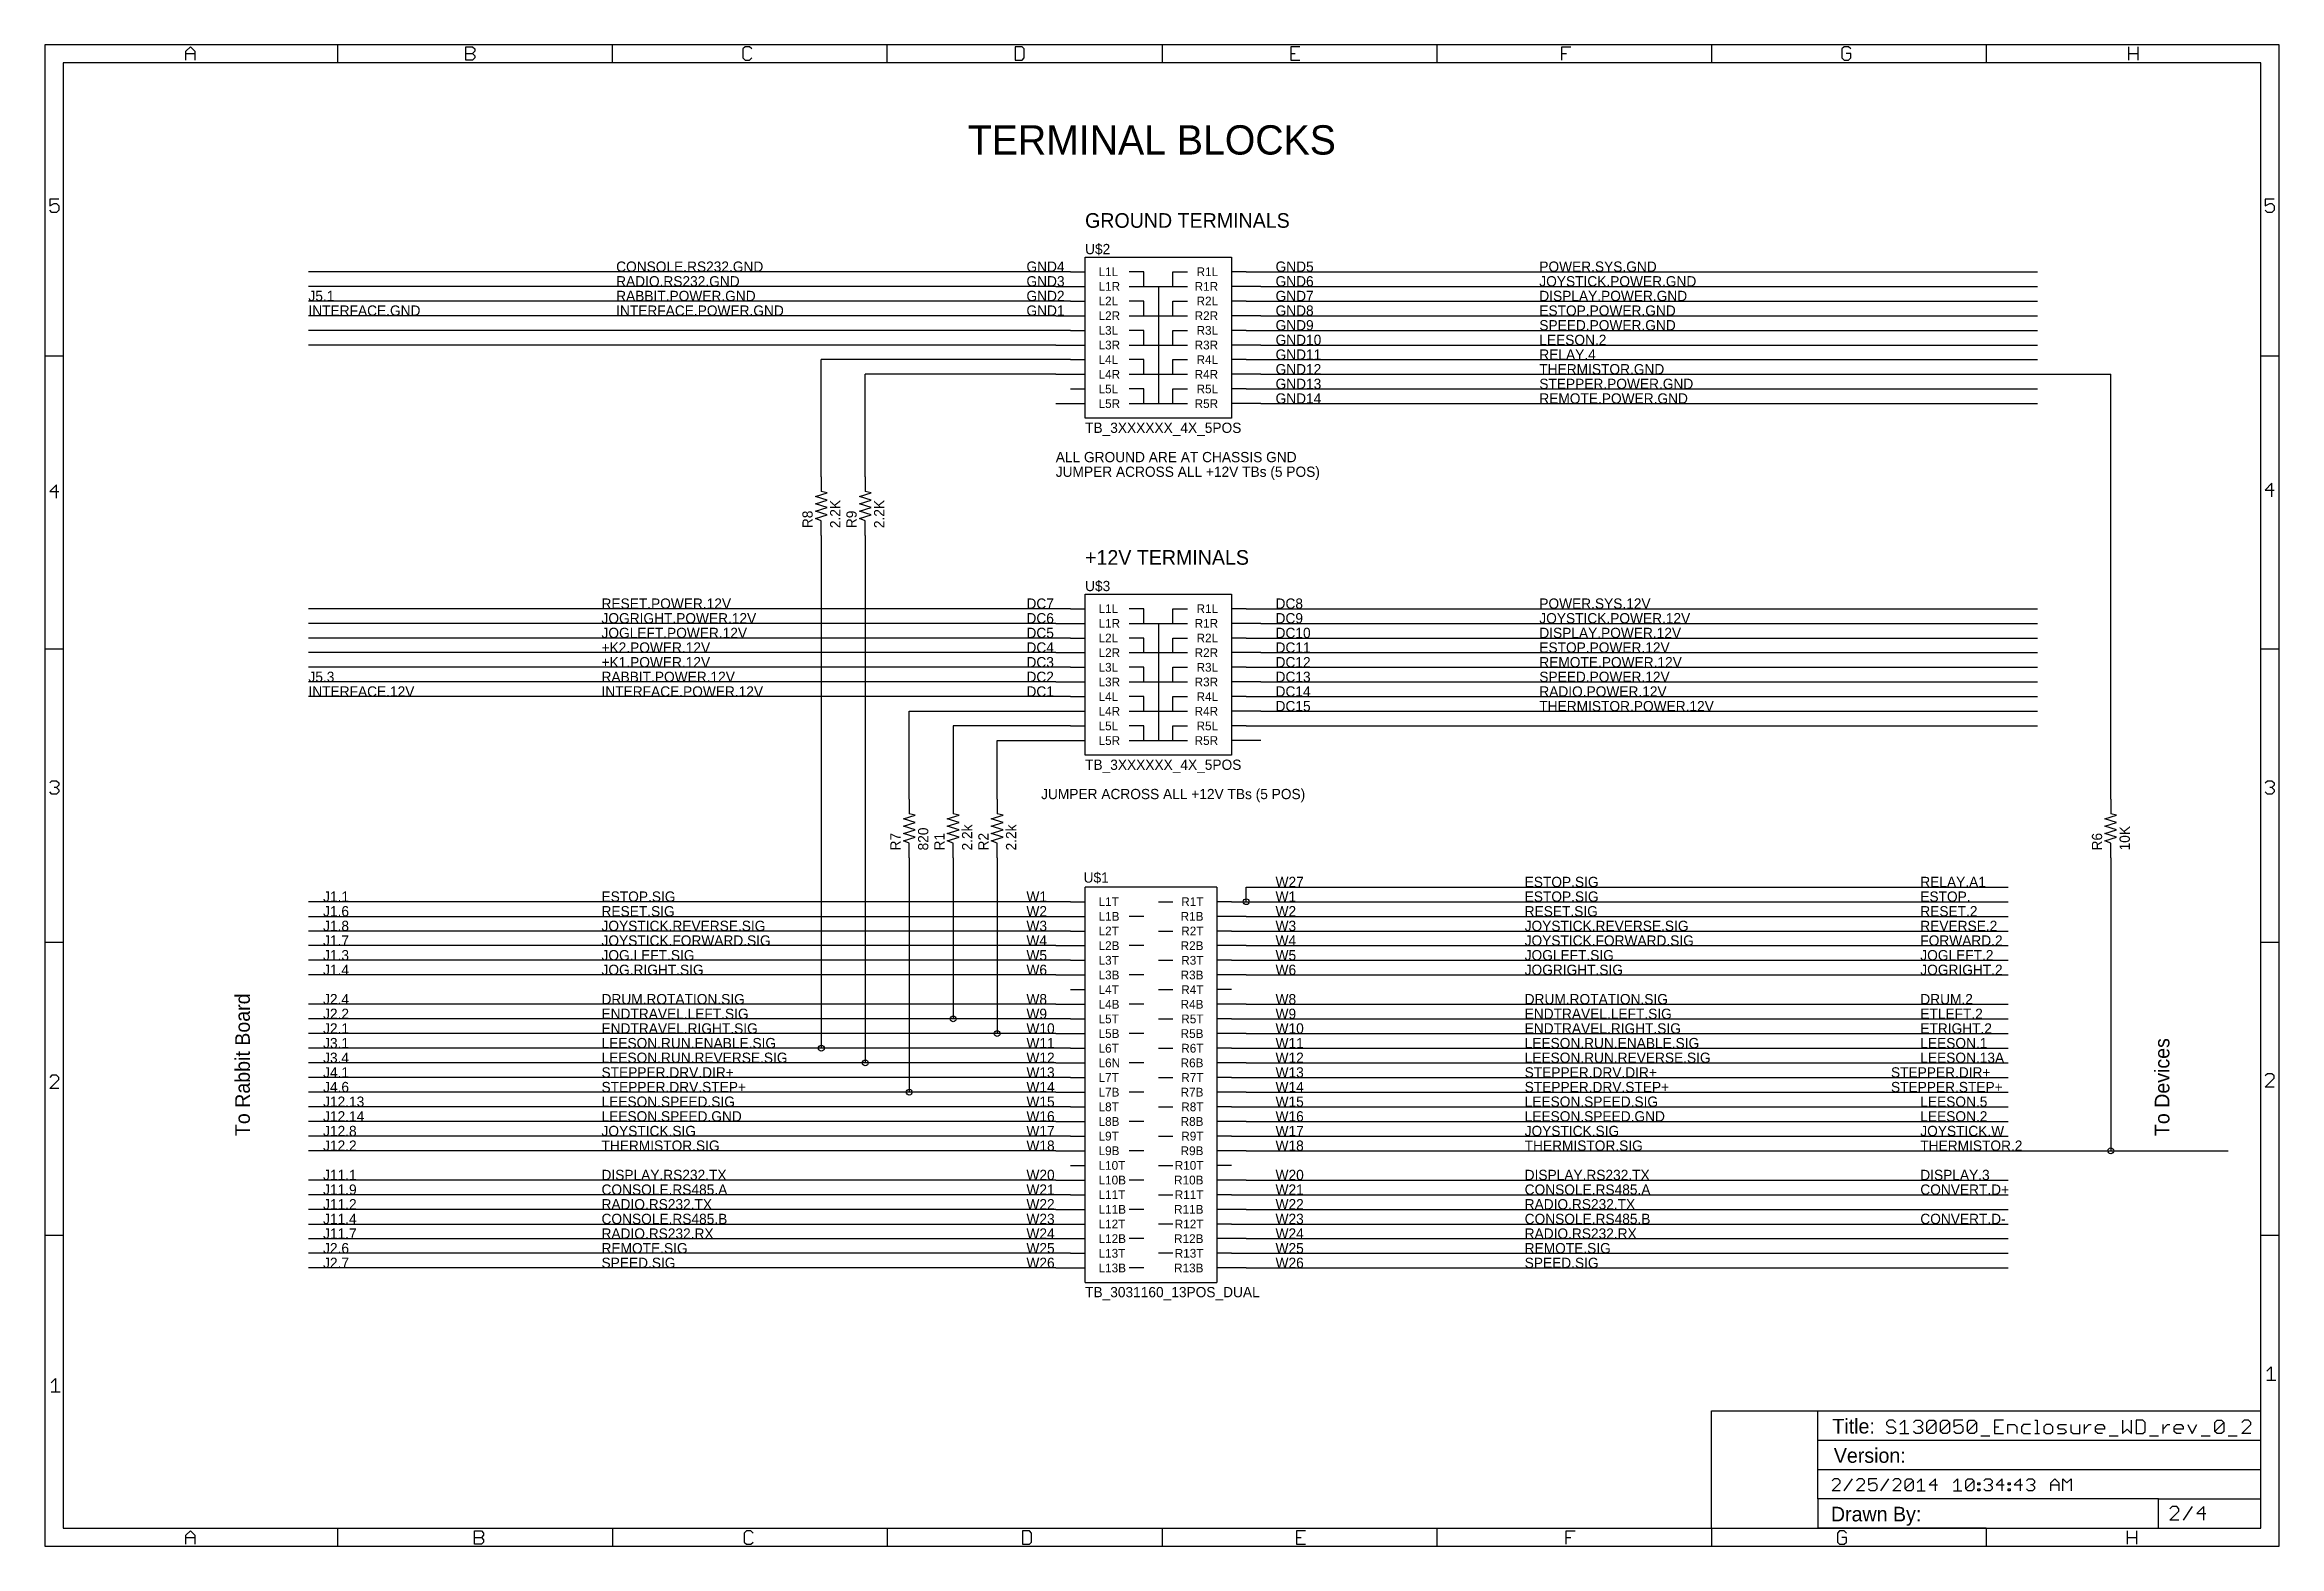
# Model space of a CAD drawing. Extents: x 0 to 387, y 0 to 260.
import ezdxf
from ezdxf.enums import TextEntityAlignment as Align

# ---------------------------------------------------------------- set-up
doc = ezdxf.new("R2010")
doc.units = 0
for name, color, linetype in [('91', 94, 'CONTINUOUS'), ('94', 14, 'CONTINUOUS'), ('95', 251, 'CONTINUOUS'), ('96', 251, 'CONTINUOUS')]:
    doc.layers.add(name, color=color, linetype=linetype)

msp = doc.modelspace()

# ---------------------------------------------------------------- texts
at = {"layer": '94'}
for s, height, p in [('TERMINAL BLOCKS', 5.08, (160.02, 241.3)), ('GROUND TERMINALS', 2.54, (180.34, 228.6)), ('GND4', 1.778, (170.18, 220.98)), ('GND5', 1.778, (213.36, 220.98)), ('J5.1', 1.778, (45.72, 215.9)), ('GND3', 1.778, (170.18, 218.44)), ('GND2', 1.778, (170.18, 215.9)), ('GND6', 1.778, (213.36, 218.44)), ('GND7', 1.778, (213.36, 215.9)), ('INTERFACE.GND', 1.778, (45.72, 213.36)), ('GND1', 1.778, (170.18, 213.36)), ('GND8', 1.778, (213.36, 213.36)), ('GND9', 1.778, (213.36, 210.82)), ('GND10', 1.778, (213.36, 208.28)), ('GND11', 1.778, (213.36, 205.74)), ('GND12', 1.778, (213.36, 203.2)), ('GND13', 1.778, (213.36, 200.66)), ('GND14', 1.778, (213.36, 198.12)), ('ALL GROUND ARE AT CHASSIS GND', 1.778, (175.26, 187.96)), ('JUMPER ACROSS ALL +12V TBs (5 POS)', 1.778, (175.26, 185.42)), ('+12V TERMINALS', 2.54, (180.34, 170.18)), ('DC7', 1.778, (170.18, 162.56)), ('DC8', 1.778, (213.36, 162.56)), ('DC6', 1.778, (170.18, 160.02)), ('DC5', 1.778, (170.18, 157.48)), ('DC9', 1.778, (213.36, 160.02)), ('DC10', 1.778, (213.36, 157.48)), ('DC4', 1.778, (170.18, 154.94)), ('DC11', 1.778, (213.36, 154.94)), ('J5.3', 1.778, (45.72, 149.86)), ('DC3', 1.778, (170.18, 152.4)), ('DC2', 1.778, (170.18, 149.86)), ('DC12', 1.778, (213.36, 152.4)), ('DC13', 1.778, (213.36, 149.86)), ('INTERFACE.12V', 1.778, (45.72, 147.32)), ('DC1', 1.778, (170.18, 147.32)), ('DC14', 1.778, (213.36, 147.32)), ('DC15', 1.778, (213.36, 144.78)), ('JUMPER ACROSS ALL +12V TBs (5 POS)', 1.778, (172.72, 129.54)), ('J1.1', 1.778, (48.26, 111.76)), ('W1', 1.778, (170.18, 111.76)), ('W27', 1.778, (213.36, 114.3)), ('W1', 1.778, (213.36, 111.76)), ('RELAY.A1', 1.778, (325.12, 114.3)), ('ESTOP.', 1.778, (325.12, 111.76)), ('J1.6', 1.778, (48.26, 109.22)), ('J1.8', 1.778, (48.26, 106.68)), ('W2', 1.778, (170.18, 109.22)), ('W3', 1.778, (170.18, 106.68)), ('W2', 1.778, (213.36, 109.22)), ('W3', 1.778, (213.36, 106.68)), ('RESET.2', 1.778, (325.12, 109.22)), ('REVERSE.2', 1.778, (325.12, 106.68)), ('J1.7', 1.778, (48.26, 104.14)), ('W4', 1.778, (170.18, 104.14)), ('W4', 1.778, (213.36, 104.14)), ('FORWARD.2', 1.778, (325.12, 104.14)), ('J1.3', 1.778, (48.26, 101.6)), ('J1.4', 1.778, (48.26, 99.06)), ('W5', 1.778, (170.18, 101.6)), ('W6', 1.778, (170.18, 99.06)), ('W5', 1.778, (213.36, 101.6)), ('W6', 1.778, (213.36, 99.06)), ('JOGLEFT.2', 1.778, (325.12, 101.6)), ('JOGRIGHT.2', 1.778, (325.12, 99.06)), ('J2.4', 1.778, (48.26, 93.98)), ('J2.2', 1.778, (48.26, 91.44)), ('W8', 1.778, (170.18, 93.98)), ('W9', 1.778, (170.18, 91.44)), ('W8', 1.778, (213.36, 93.98)), ('W9', 1.778, (213.36, 91.44)), ('DRUM.2', 1.778, (325.12, 93.98)), ('ETLEFT.2', 1.778, (325.12, 91.44)), ('J2.1', 1.778, (48.26, 88.9)), ('W10', 1.778, (170.18, 88.9)), ('W10', 1.778, (213.36, 88.9)), ('ETRIGHT.2', 1.778, (325.12, 88.9)), ('J3.1', 1.778, (48.26, 86.36)), ('J3.4', 1.778, (48.26, 83.82)), ('W11', 1.778, (170.18, 86.36)), ('W12', 1.778, (170.18, 83.82)), ('W11', 1.778, (213.36, 86.36)), ('W12', 1.778, (213.36, 83.82)), ('LEESON.1', 1.778, (325.12, 86.36)), ('LEESON.13A', 1.778, (325.12, 83.82)), ('J4.1', 1.778, (48.26, 81.28)), ('W13', 1.778, (170.18, 81.28)), ('W13', 1.778, (213.36, 81.28)), ('STEPPER.DIR+', 1.778, (320.04, 81.28)), ('J4.6', 1.778, (48.26, 78.74)), ('J12.13', 1.778, (48.26, 76.2)), ('W14', 1.778, (170.18, 78.74)), ('W15', 1.778, (170.18, 76.2)), ('W14', 1.778, (213.36, 78.74)), ('W15', 1.778, (213.36, 76.2)), ('STEPPER.STEP+', 1.778, (320.04, 78.74)), ('LEESON.5', 1.778, (325.12, 76.2)), ('J12.14', 1.778, (48.26, 73.66)), ('W16', 1.778, (170.18, 73.66)), ('W16', 1.778, (213.36, 73.66)), ('LEESON.2', 1.778, (325.12, 73.66)), ('J12.8', 1.778, (48.26, 71.12)), ('J12.2', 1.778, (48.26, 68.58)), ('W17', 1.778, (170.18, 71.12)), ('W18', 1.778, (170.18, 68.58)), ('W17', 1.778, (213.36, 71.12)), ('W18', 1.778, (213.36, 68.58)), ('JOYSTICK.W', 1.778, (325.12, 71.12)), ('THERMISTOR.2', 1.778, (325.12, 68.58)), ('J11.1', 1.778, (48.26, 63.5)), ('J11.9', 1.778, (48.26, 60.96)), ('W20', 1.778, (170.18, 63.5)), ('W21', 1.778, (170.18, 60.96)), ('W20', 1.778, (213.36, 63.5)), ('W21', 1.778, (213.36, 60.96)), ('CONVERT.D+', 1.778, (325.12, 60.96)), ('DISPLAY.3', 1.778, (325.12, 63.5)), ('J11.2', 1.778, (48.26, 58.42)), ('W22', 1.778, (170.18, 58.42)), ('W22', 1.778, (213.36, 58.42)), ('J11.4', 1.778, (48.26, 55.88)), ('J11.7', 1.778, (48.26, 53.34)), ('W23', 1.778, (170.18, 55.88)), ('W24', 1.778, (170.18, 53.34)), ('W23', 1.778, (213.36, 55.88)), ('W24', 1.778, (213.36, 53.34)), ('CONVERT.D-', 1.778, (325.12, 55.88)), ('J2.6', 1.778, (48.26, 50.8)), ('W25', 1.778, (170.18, 50.8)), ('W25', 1.778, (213.36, 50.8)), ('J2.7', 1.778, (48.26, 48.26)), ('W26', 1.778, (170.18, 48.26)), ('W26', 1.778, (213.36, 48.26)), ('Title:', 2.54, (309.88, 19.558)), ('Version:', 2.54, (310.134, 14.478)), ('Drawn By:', 2.54, (309.626, 4.318))]:
    msp.add_text(s, height=height, dxfattribs=at).set_placement(p)
for s, p in [('To Rabbit Board', (35.56, 71.12)), ('To Devices', (368.3, 71.12))]:
    msp.add_text(s, height=2.54, rotation=90, dxfattribs=at).set_placement(p)
at = {"layer": '95'}
for s, height, p in [('U$2', 1.778, (180.34, 224.028)), ('CONSOLE.RS232.GND', 1.778, (99.06, 220.98)), ('L1L', 1.524, (182.6768, 220.218)), ('POWER.SYS.GND', 1.778, (259.08, 220.98)), ('RADIO.RS232.GND', 1.778, (99.06, 218.44)), ('RABBIT.POWER.GND', 1.778, (99.06, 215.9)), ('L1R', 1.524, (182.6768, 217.678)), ('JOYSTICK.POWER.GND', 1.778, (259.08, 218.44)), ('DISPLAY.POWER.GND', 1.778, (259.08, 215.9)), ('INTERFACE.POWER.GND', 1.778, (99.06, 213.36)), ('L2L', 1.524, (182.6768, 215.138)), ('L2R', 1.524, (182.6768, 212.598)), ('ESTOP.POWER.GND', 1.778, (259.08, 213.36)), ('L3L', 1.524, (182.6768, 210.058)), ('SPEED.POWER.GND', 1.778, (259.08, 210.82)), ('LEESON.2', 1.778, (259.08, 208.28)), ('L3R', 1.524, (182.6768, 207.518)), ('L4L', 1.524, (182.6768, 204.978)), ('RELAY.4', 1.778, (259.08, 205.74)), ('L4R', 1.524, (182.6768, 202.438)), ('THERMISTOR.GND', 1.778, (259.08, 203.2)), ('STEPPER.POWER.GND', 1.778, (259.08, 200.66)), ('L5L', 1.524, (182.6768, 199.898)), ('L5R', 1.524, (182.6768, 197.358)), ('REMOTE.POWER.GND', 1.778, (259.08, 198.12)), ('U$3', 1.778, (180.34, 165.608)), ('RESET.POWER.12V', 1.778, (96.52, 162.56)), ('L1L', 1.524, (182.6768, 161.798)), ('POWER.SYS.12V', 1.778, (259.08, 162.56)), ('JOGRIGHT.POWER.12V', 1.778, (96.52, 160.02)), ('JOGLEFT.POWER.12V', 1.778, (96.52, 157.48)), ('L1R', 1.524, (182.6768, 159.258)), ('JOYSTICK.POWER.12V', 1.778, (259.08, 160.02)), ('DISPLAY.POWER.12V', 1.778, (259.08, 157.48)), ('+K2.POWER.12V', 1.778, (96.52, 154.94)), ('L2L', 1.524, (182.6768, 156.718)), ('L2R', 1.524, (182.6768, 154.178)), ('ESTOP.POWER.12V', 1.778, (259.08, 154.94)), ('+K1.POWER.12V', 1.778, (96.52, 152.4)), ('RABBIT.POWER.12V', 1.778, (96.52, 149.86)), ('L3L', 1.524, (182.6768, 151.638)), ('SPEED.POWER.12V', 1.778, (259.08, 149.86)), ('REMOTE.POWER.12V', 1.778, (259.08, 152.4)), ('INTERFACE.POWER.12V', 1.778, (96.52, 147.32)), ('L3R', 1.524, (182.6768, 149.098)), ('L4L', 1.524, (182.6768, 146.558)), ('RADIO.POWER.12V', 1.778, (259.08, 147.32)), ('L4R', 1.524, (182.6768, 144.018)), ('THERMISTOR.POWER.12V', 1.778, (259.08, 144.78)), ('L5L', 1.524, (182.6768, 141.478)), ('L5R', 1.524, (182.6768, 138.938)), ('U$1', 1.778, (180.086, 115.062)), ('ESTOP.SIG', 1.778, (96.52, 111.76)), ('L1T', 1.524, (182.6768, 110.998)), ('ESTOP.SIG', 1.778, (256.54, 114.3)), ('ESTOP.SIG', 1.778, (256.54, 111.76)), ('JOYSTICK.REVERSE.SIG', 1.778, (96.52, 106.68)), ('RESET.SIG', 1.778, (96.52, 109.22)), ('L1B', 1.524, (182.6768, 108.458)), ('JOYSTICK.REVERSE.SIG', 1.778, (256.54, 106.68)), ('RESET.SIG', 1.778, (256.54, 109.22)), ('JOYSTICK.FORWARD.SIG', 1.778, (96.52, 104.14)), ('L2T', 1.524, (182.6768, 105.918)), ('L2B', 1.524, (182.6768, 103.378)), ('JOYSTICK.FORWARD.SIG', 1.778, (256.54, 104.14)), ('JOG.LEFT.SIG', 1.778, (96.52, 101.6)), ('JOG.RIGHT.SIG', 1.778, (96.52, 99.06)), ('L3T', 1.524, (182.6768, 100.838)), ('JOGLEFT.SIG', 1.778, (256.54, 101.6)), ('JOGRIGHT.SIG', 1.778, (256.54, 99.06)), ('L3B', 1.524, (182.6768, 98.298)), ('L4T', 1.524, (182.6768, 95.758)), ('DRUM.ROTATION.SIG', 1.778, (96.52, 93.98)), ('ENDTRAVEL.LEFT.SIG', 1.778, (96.52, 91.44)), ('L4B', 1.524, (182.6768, 93.218)), ('DRUM.ROTATION.SIG', 1.778, (256.54, 93.98)), ('ENDTRAVEL.LEFT.SIG', 1.778, (256.54, 91.44)), ('ENDTRAVEL.RIGHT.SIG', 1.778, (96.52, 88.9)), ('L5T', 1.524, (182.6768, 90.678)), ('L5B', 1.524, (182.6768, 88.138)), ('ENDTRAVEL.RIGHT.SIG', 1.778, (256.54, 88.9)), ('LEESON.RUN.ENABLE.SIG', 1.778, (96.52, 86.36)), ('LEESON.RUN.REVERSE.SIG', 1.778, (96.52, 83.82)), ('L6T', 1.524, (182.6768, 85.598)), ('LEESON.RUN.ENABLE.SIG', 1.778, (256.54, 86.36)), ('LEESON.RUN.REVERSE.SIG', 1.778, (256.54, 83.82)), ('STEPPER.DRV.DIR+', 1.778, (96.52, 81.28)), ('L6N', 1.524, (182.6768, 83.058)), ('L7T', 1.524, (182.6768, 80.518)), ('STEPPER.DRV.DIR+', 1.778, (256.54, 81.28)), ('STEPPER.DRV.STEP+', 1.778, (96.52, 78.74)), ('LEESON.SPEED.SIG', 1.778, (96.52, 76.2)), ('L7B', 1.524, (182.6768, 77.978)), ('STEPPER.DRV.STEP+', 1.778, (256.54, 78.74)), ('LEESON.SPEED.SIG', 1.778, (256.54, 76.2)), ('LEESON.SPEED.GND', 1.778, (96.52, 73.66)), ('L8T', 1.524, (182.6768, 75.438)), ('L8B', 1.524, (182.6768, 72.898)), ('LEESON.SPEED.GND', 1.778, (256.54, 73.66)), ('JOYSTICK.SIG', 1.778, (96.52, 71.12)), ('THERMISTOR.SIG', 1.778, (96.52, 68.58)), ('L9T', 1.524, (182.6768, 70.358)), ('JOYSTICK.SIG', 1.778, (256.54, 71.12)), ('THERMISTOR.SIG', 1.778, (256.54, 68.58)), ('L9B', 1.524, (182.6768, 67.818)), ('L10T', 1.524, (182.6768, 65.278)), ('CONSOLE.RS485.A', 1.778, (96.52, 60.96)), ('DISPLAY.RS232.TX', 1.778, (96.52, 63.5)), ('L10B', 1.524, (182.6768, 62.738)), ('CONSOLE.RS485.A', 1.778, (256.54, 60.96)), ('DISPLAY.RS232.TX', 1.778, (256.54, 63.5)), ('RADIO.RS232.TX', 1.778, (96.52, 58.42)), ('L11T', 1.524, (182.6768, 60.198)), ('L11B', 1.524, (182.6768, 57.658)), ('RADIO.RS232.TX', 1.778, (256.54, 58.42)), ('CONSOLE.RS485.B', 1.778, (96.52, 55.88)), ('RADIO.RS232.RX', 1.778, (96.52, 53.34)), ('L12T', 1.524, (182.6768, 55.118)), ('CONSOLE.RS485.B', 1.778, (256.54, 55.88)), ('RADIO.RS232.RX', 1.778, (256.54, 53.34)), ('REMOTE.SIG', 1.778, (96.52, 50.8)), ('L12B', 1.524, (182.6768, 52.578)), ('L13T', 1.524, (182.6768, 50.038)), ('REMOTE.SIG', 1.778, (256.54, 50.8)), ('SPEED.SIG', 1.778, (96.52, 48.26)), ('L13B', 1.524, (182.6768, 47.498)), ('SPEED.SIG', 1.778, (256.54, 48.26))]:
    msp.add_text(s, height=height, dxfattribs=at).set_placement(p)
for s, p in [('R1L', (203.4032, 221.742)), ('R1R', (203.4032, 219.202)), ('R2R', (203.4032, 214.122)), ('R2L', (203.4032, 216.662)), ('R3L', (203.4032, 211.582)), ('R3R', (203.4032, 209.042)), ('R4L', (203.4032, 206.502)), ('R4R', (203.4032, 203.962)), ('R5R', (203.4032, 198.882)), ('R5L', (203.4032, 201.422)), ('R1L', (203.4032, 163.322)), ('R1R', (203.4032, 160.782)), ('R2R', (203.4032, 155.702)), ('R2L', (203.4032, 158.242)), ('R3L', (203.4032, 153.162)), ('R3R', (203.4032, 150.622)), ('R4L', (203.4032, 148.082)), ('R4R', (203.4032, 145.542)), ('R5R', (203.4032, 140.462)), ('R5L', (203.4032, 143.002)), ('R1T', (200.8632, 112.522)), ('R1B', (200.8632, 109.982)), ('R2B', (200.8632, 104.902)), ('R2T', (200.8632, 107.442)), ('R3T', (200.8632, 102.362)), ('R3B', (200.8632, 99.822)), ('R4T', (200.8632, 97.282)), ('R4B', (200.8632, 94.742)), ('R5B', (200.8632, 89.662)), ('R5T', (200.8632, 92.202)), ('R6T', (200.8632, 87.122)), ('R6B', (200.8632, 84.582)), ('R7T', (200.8632, 82.042)), ('R7B', (200.8632, 79.502)), ('R8B', (200.8632, 74.422)), ('R8T', (200.8632, 76.962)), ('R9T', (200.8632, 71.882)), ('R10T', (200.8632, 66.802)), ('R9B', (200.8632, 69.342)), ('R10B', (200.8632, 64.262)), ('R11B', (200.8632, 59.182)), ('R11T', (200.8632, 61.722)), ('R12T', (200.8632, 56.642)), ('R12B', (200.8632, 54.102)), ('R13T', (200.8632, 51.562)), ('R13B', (200.8632, 49.022))]:
    msp.add_text(s, height=1.524, dxfattribs=at).set_placement(p, align=Align.TOP_RIGHT)
for s, p in [('R8', (133.1214, 176.53)), ('R9', (140.7414, 176.53)), ('R7', (148.3614, 120.65)), ('R1', (155.9814, 120.65)), ('R2', (163.6014, 120.65)), ('R6', (356.6414, 120.65))]:
    msp.add_text(s, height=1.778, rotation=90, dxfattribs=at).set_placement(p)
at = {"layer": '96'}
for s, p in [('TB_3XXXXXX_4X_5POS', (180.34, 193.04)), ('TB_3XXXXXX_4X_5POS', (180.34, 134.62)), ('TB_3031160_13POS_DUAL', (180.34, 43.18))]:
    msp.add_text(s, height=1.778, dxfattribs=at).set_placement(p)
for s, p in [('2.2K', (137.922, 176.53)), ('2.2K', (145.542, 176.53)), ('820', (153.162, 120.65)), ('2.2k', (160.782, 120.65)), ('2.2k', (168.402, 120.65)), ('10K', (361.442, 120.65))]:
    msp.add_text(s, height=1.778, rotation=90, dxfattribs=at).set_placement(p)

# ---------------------------------------------------------------- linework, layer by layer
at = {"layer": '91'}
for p, q in [((177.8, 220.98), (45.72, 220.98)), ((208.28, 220.98), (345.44, 220.98)), ((175.26, 218.44), (45.72, 218.44)), ((210.82, 218.44), (345.44, 218.44)), ((177.8, 215.9), (45.72, 215.9)), ((175.26, 213.36), (45.72, 213.36)), ((208.28, 215.9), (345.44, 215.9)), ((210.82, 213.36), (345.44, 213.36)), ((177.8, 210.82), (45.72, 210.82)), ((208.28, 210.82), (345.44, 210.82)), ((175.26, 208.28), (45.72, 208.28)), ((177.8, 205.74), (134.62, 205.74)), ((134.62, 185.42), (134.62, 205.74)), ((208.28, 205.74), (345.44, 205.74)), ((210.82, 208.28), (345.44, 208.28)), ((175.26, 203.2), (142.24, 203.2)), ((142.24, 185.42), (142.24, 203.2)), ((210.82, 203.2), (358.14, 203.2)), ((358.14, 129.54), (358.14, 203.2)), ((208.28, 200.66), (345.44, 200.66)), ((210.82, 198.12), (345.44, 198.12)), ((134.62, 175.26), (134.62, 86.36)), ((142.24, 175.26), (142.24, 83.82)), ((177.8, 162.56), (45.72, 162.56)), ((175.26, 160.02), (45.72, 160.02)), ((208.28, 162.56), (345.44, 162.56)), ((210.82, 160.02), (345.44, 160.02)), ((177.8, 157.48), (45.72, 157.48)), ((208.28, 157.48), (345.44, 157.48)), ((175.26, 154.94), (45.72, 154.94)), ((177.8, 152.4), (45.72, 152.4)), ((208.28, 152.4), (345.44, 152.4)), ((210.82, 154.94), (345.44, 154.94)), ((175.26, 149.86), (45.72, 149.86)), ((177.8, 147.32), (45.72, 147.32)), ((208.28, 147.32), (345.44, 147.32)), ((210.82, 149.86), (345.44, 149.86)), ((149.86, 129.54), (149.86, 144.78)), ((149.86, 144.78), (175.26, 144.78)), ((210.82, 144.78), (345.44, 144.78)), ((177.8, 142.24), (157.48, 142.24)), ((157.48, 142.24), (157.48, 129.54)), ((165.1, 129.54), (165.1, 139.7)), ((165.1, 139.7), (175.26, 139.7)), ((208.28, 142.24), (345.44, 142.24)), ((149.86, 119.38), (149.86, 78.74)), ((157.48, 119.38), (157.48, 91.44)), ((165.1, 119.38), (165.1, 88.9)), ((358.14, 119.38), (358.14, 68.58)), ((208.28, 111.76), (208.28, 114.3)), ((208.28, 114.3), (340.36, 114.3)), ((177.8, 111.76), (45.72, 111.76)), ((45.72, 109.22), (175.26, 109.22)), ((205.74, 111.76), (208.28, 111.76)), ((208.28, 111.76), (340.36, 111.76)), ((208.28, 109.22), (340.36, 109.22)), ((177.8, 106.68), (45.72, 106.68)), ((205.74, 106.68), (340.36, 106.68)), ((175.26, 104.14), (45.72, 104.14)), ((177.8, 101.6), (45.72, 101.6)), ((205.74, 101.6), (340.36, 101.6)), ((208.28, 104.14), (340.36, 104.14)), ((175.26, 99.06), (45.72, 99.06)), ((208.28, 99.06), (340.36, 99.06)), ((175.26, 93.98), (45.72, 93.98)), ((208.28, 93.98), (340.36, 93.98)), ((157.48, 91.44), (45.72, 91.44)), ((177.8, 91.44), (157.48, 91.44)), ((205.74, 91.44), (340.36, 91.44)), ((165.1, 88.9), (45.72, 88.9)), ((134.62, 86.36), (45.72, 86.36)), ((177.8, 86.36), (134.62, 86.36)), ((175.26, 88.9), (165.1, 88.9)), ((205.74, 86.36), (340.36, 86.36)), ((208.28, 88.9), (340.36, 88.9)), ((142.24, 83.82), (45.72, 83.82)), ((175.26, 83.82), (142.24, 83.82)), ((208.28, 83.82), (340.36, 83.82)), ((177.8, 81.28), (45.72, 81.28)), ((149.86, 78.74), (45.72, 78.74)), ((175.26, 78.74), (149.86, 78.74)), ((205.74, 81.28), (340.36, 81.28)), ((208.28, 78.74), (340.36, 78.74)), ((177.8, 76.2), (45.72, 76.2)), ((175.26, 73.66), (45.72, 73.66)), ((205.74, 76.2), (340.36, 76.2)), ((208.28, 73.66), (340.36, 73.66)), ((177.8, 71.12), (45.72, 71.12)), ((205.74, 71.12), (340.36, 71.12)), ((175.26, 68.58), (45.72, 68.58)), ((208.28, 68.58), (358.14, 68.58)), ((358.14, 68.58), (378.46, 68.58)), ((175.26, 63.5), (45.72, 63.5)), ((208.28, 63.5), (340.36, 63.5)), ((177.8, 60.96), (45.72, 60.96)), ((175.26, 58.42), (45.72, 58.42)), ((205.74, 60.96), (340.36, 60.96)), ((208.28, 58.42), (340.36, 58.42)), ((45.72, 55.88), (177.8, 55.88)), ((205.74, 55.88), (340.36, 55.88)), ((45.72, 53.34), (175.26, 53.34)), ((177.8, 50.8), (45.72, 50.8)), ((205.74, 50.8), (340.36, 50.8)), ((208.28, 53.34), (340.36, 53.34)), ((175.26, 48.26), (45.72, 48.26)), ((208.28, 48.26), (340.36, 48.26))]:
    msp.add_line(p, q, dxfattribs=at)
for centre in [(208.28, 111.76), (157.48, 91.44), (165.1, 88.9), (134.62, 86.36), (142.24, 83.82), (149.86, 78.74), (358.14, 68.58)]:
    msp.add_circle(centre, 0.508, dxfattribs=at)
at = {"layer": '94'}
for p, q in [((50.8, 260.35), (0, 260.35)), ((0, 260.35), (0, 206.375)), ((24.4856, 259.2168), (25.2652, 259.9964)), ((25.2652, 259.9964), (26.0448, 259.2168)), ((98.425, 260.35), (50.8, 260.35)), ((50.8, 257.175), (50.8, 260.35)), ((72.9996, 257.6576), (72.9996, 259.9964)), ((72.9996, 259.9964), (74.169, 259.9964)), ((74.169, 259.9964), (74.5588, 259.6066)), ((74.5588, 259.6066), (74.5588, 259.2168)), ((146.05, 260.35), (98.425, 260.35)), ((98.425, 257.175), (98.425, 260.35)), ((121.3954, 259.9964), (121.0056, 259.6066)), ((121.0056, 259.6066), (121.0056, 258.0474)), ((122.175, 259.9964), (121.3954, 259.9964)), ((122.5648, 259.6066), (122.175, 259.9964)), ((193.675, 260.35), (146.05, 260.35)), ((146.05, 257.175), (146.05, 260.35)), ((168.2496, 259.9964), (168.2496, 257.6576)), ((169.419, 259.9964), (168.2496, 259.9964)), ((169.8088, 259.6066), (169.419, 259.9964)), ((169.8088, 258.0474), (169.8088, 259.6066)), ((241.3, 260.35), (193.675, 260.35)), ((193.675, 260.35), (193.675, 257.175)), ((217.5608, 259.9964), (216.0016, 259.9964)), ((216.0016, 259.9964), (216.0016, 257.6576)), ((288.925, 260.35), (241.3, 260.35)), ((241.3, 260.35), (241.3, 257.175)), ((262.9916, 257.6576), (262.9916, 259.9964)), ((262.9916, 259.9964), (264.5508, 259.9964)), ((336.55, 260.35), (288.925, 260.35)), ((288.925, 260.35), (288.925, 257.175)), ((311.8954, 259.9964), (311.5056, 259.6066)), ((311.5056, 259.6066), (311.5056, 258.0474)), ((312.675, 259.9964), (311.8954, 259.9964)), ((313.0648, 259.6066), (312.675, 259.9964)), ((387.35, 260.35), (336.55, 260.35)), ((336.55, 260.35), (336.55, 257.175)), ((361.2896, 257.6576), (361.2896, 259.9964)), ((362.8488, 259.9964), (362.8488, 257.6576)), ((387.35, 206.375), (387.35, 260.35)), ((50.8, 257.175), (3.175, 257.175)), ((3.175, 257.175), (3.175, 206.375)), ((24.4856, 257.6576), (24.4856, 259.2168)), ((24.4856, 258.827), (26.0448, 258.827)), ((26.0448, 259.2168), (26.0448, 257.6576)), ((98.425, 257.175), (50.8, 257.175)), ((72.9996, 258.827), (74.169, 258.827)), ((74.169, 257.6576), (72.9996, 257.6576)), ((74.5588, 259.2168), (74.169, 258.827)), ((74.169, 258.827), (74.5588, 258.4372)), ((74.5588, 258.0474), (74.169, 257.6576)), ((74.5588, 258.4372), (74.5588, 258.0474)), ((146.05, 257.175), (98.425, 257.175)), ((121.0056, 258.0474), (121.3954, 257.6576)), ((121.3954, 257.6576), (122.175, 257.6576)), ((122.175, 257.6576), (122.5648, 258.0474)), ((193.675, 257.175), (146.05, 257.175)), ((168.2496, 257.6576), (169.419, 257.6576)), ((169.419, 257.6576), (169.8088, 258.0474)), ((241.3, 257.175), (193.675, 257.175)), ((216.0016, 258.827), (216.7812, 258.827)), ((216.0016, 257.6576), (217.5608, 257.6576)), ((288.925, 257.175), (241.3, 257.175)), ((262.9916, 258.827), (263.7712, 258.827)), ((336.55, 257.175), (288.925, 257.175)), ((311.5056, 258.0474), (311.8954, 257.6576)), ((311.8954, 257.6576), (312.675, 257.6576)), ((313.0648, 258.827), (312.2852, 258.827)), ((312.675, 257.6576), (313.0648, 258.0474)), ((313.0648, 258.0474), (313.0648, 258.827)), ((384.175, 257.175), (336.55, 257.175)), ((361.2896, 258.827), (362.8488, 258.827)), ((384.175, 206.375), (384.175, 257.175)), ((2.4228, 233.5804), (0.8636, 233.5804)), ((0.8636, 233.5804), (0.8636, 232.411)), ((0.8636, 232.411), (1.6432, 232.8008)), ((1.6432, 232.8008), (2.033, 232.8008)), ((2.033, 232.8008), (2.4228, 232.411)), ((2.4228, 232.411), (2.4228, 231.6314)), ((386.4708, 233.5804), (384.9116, 233.5804)), ((384.9116, 233.5804), (384.9116, 232.411)), ((384.9116, 232.411), (385.6912, 232.8008)), ((385.6912, 232.8008), (386.081, 232.8008)), ((386.081, 232.8008), (386.4708, 232.411)), ((386.4708, 232.411), (386.4708, 231.6314)), ((1.2534, 231.2416), (0.8636, 231.6314)), ((2.033, 231.2416), (1.2534, 231.2416)), ((2.4228, 231.6314), (2.033, 231.2416)), ((385.3014, 231.2416), (384.9116, 231.6314)), ((386.081, 231.2416), (385.3014, 231.2416)), ((386.4708, 231.6314), (386.081, 231.2416)), ((177.8, 220.98), (180.34, 220.98)), ((180.34, 223.52), (205.74, 223.52)), ((180.34, 195.58), (180.34, 223.52)), ((190.5, 220.98), (187.96, 220.98)), ((190.5, 218.44), (190.5, 220.98)), ((195.58, 218.44), (195.58, 220.98)), ((195.58, 220.98), (198.12, 220.98)), ((205.74, 223.52), (205.74, 195.58)), ((208.28, 220.98), (205.74, 220.98)), ((175.26, 218.44), (180.34, 218.44)), ((187.96, 218.44), (190.5, 218.44)), ((190.5, 218.44), (195.58, 218.44)), ((193.04, 218.44), (193.04, 198.12)), ((195.58, 218.44), (198.12, 218.44)), ((210.82, 218.44), (205.74, 218.44)), ((175.26, 213.36), (180.34, 213.36)), ((177.8, 215.9), (180.34, 215.9)), ((190.5, 215.9), (187.96, 215.9)), ((187.96, 213.36), (190.5, 213.36)), ((190.5, 213.36), (190.5, 215.9)), ((190.5, 213.36), (195.58, 213.36)), ((195.58, 213.36), (195.58, 215.9)), ((195.58, 215.9), (198.12, 215.9)), ((195.58, 213.36), (198.12, 213.36)), ((208.28, 215.9), (205.74, 215.9)), ((210.82, 213.36), (205.74, 213.36)), ((177.8, 210.82), (180.34, 210.82)), ((190.5, 210.82), (187.96, 210.82)), ((190.5, 208.28), (190.5, 210.82)), ((195.58, 208.28), (195.58, 210.82)), ((195.58, 210.82), (198.12, 210.82)), ((208.28, 210.82), (205.74, 210.82)), ((0, 206.375), (0, 155.575)), ((0, 206.375), (3.175, 206.375)), ((3.175, 206.375), (3.175, 155.575)), ((175.26, 208.28), (180.34, 208.28)), ((177.8, 205.74), (180.34, 205.74)), ((187.96, 208.28), (190.5, 208.28)), ((190.5, 205.74), (187.96, 205.74)), ((190.5, 208.28), (195.58, 208.28)), ((190.5, 203.2), (190.5, 205.74)), ((195.58, 208.28), (198.12, 208.28)), ((195.58, 203.2), (195.58, 205.74)), ((195.58, 205.74), (198.12, 205.74)), ((210.82, 208.28), (205.74, 208.28)), ((208.28, 205.74), (205.74, 205.74)), ((384.175, 155.575), (384.175, 206.375)), ((384.175, 206.375), (387.35, 206.375)), ((387.35, 155.575), (387.35, 206.375)), ((175.26, 203.2), (180.34, 203.2)), ((187.96, 203.2), (190.5, 203.2)), ((190.5, 203.2), (195.58, 203.2)), ((195.58, 203.2), (198.12, 203.2)), ((210.82, 203.2), (205.74, 203.2)), ((175.26, 198.12), (180.34, 198.12)), ((177.8, 200.66), (180.34, 200.66)), ((190.5, 200.66), (187.96, 200.66)), ((187.96, 198.12), (190.5, 198.12)), ((190.5, 198.12), (190.5, 200.66)), ((190.5, 198.12), (195.58, 198.12)), ((195.58, 198.12), (195.58, 200.66)), ((195.58, 200.66), (198.12, 200.66)), ((195.58, 198.12), (198.12, 198.12)), ((208.28, 200.66), (205.74, 200.66)), ((210.82, 198.12), (205.74, 198.12)), ((205.74, 195.58), (180.34, 195.58)), ((2.033, 184.0504), (0.8636, 182.881)), ((0.8636, 182.881), (2.4228, 182.881)), ((2.033, 181.7116), (2.033, 184.0504)), ((133.604, 181.991), (135.636, 182.626)), ((134.62, 185.42), (134.62, 182.88)), ((135.636, 182.626), (134.62, 182.88)), ((141.224, 181.991), (143.256, 182.626)), ((142.24, 185.42), (142.24, 182.88)), ((143.256, 182.626), (142.24, 182.88)), ((386.081, 184.3044), (384.9116, 183.135)), ((384.9116, 183.135), (386.4708, 183.135)), ((386.081, 181.9656), (386.081, 184.3044)), ((135.636, 181.356), (133.604, 181.991)), ((133.604, 180.721), (135.636, 181.356)), ((135.636, 180.086), (133.604, 180.721)), ((133.604, 179.451), (135.636, 180.086)), ((135.636, 178.816), (133.604, 179.451)), ((133.604, 178.181), (135.636, 178.816)), ((134.62, 177.8), (133.604, 178.181)), ((143.256, 181.356), (141.224, 181.991)), ((141.224, 180.721), (143.256, 181.356)), ((143.256, 180.086), (141.224, 180.721)), ((141.224, 179.451), (143.256, 180.086)), ((143.256, 178.816), (141.224, 179.451)), ((141.224, 178.181), (143.256, 178.816)), ((142.24, 177.8), (141.224, 178.181)), ((134.62, 175.26), (134.62, 177.8)), ((142.24, 175.26), (142.24, 177.8)), ((180.34, 165.1), (205.74, 165.1)), ((180.34, 137.16), (180.34, 165.1)), ((205.74, 165.1), (205.74, 137.16)), ((175.26, 160.02), (180.34, 160.02)), ((177.8, 162.56), (180.34, 162.56)), ((190.5, 162.56), (187.96, 162.56)), ((187.96, 160.02), (190.5, 160.02)), ((190.5, 160.02), (190.5, 162.56)), ((190.5, 160.02), (195.58, 160.02)), ((193.04, 160.02), (193.04, 139.7)), ((195.58, 160.02), (195.58, 162.56)), ((195.58, 162.56), (198.12, 162.56)), ((195.58, 160.02), (198.12, 160.02)), ((208.28, 162.56), (205.74, 162.56)), ((210.82, 160.02), (205.74, 160.02)), ((0, 155.575), (0, 104.775)), ((0, 155.575), (3.175, 155.575)), ((3.175, 155.575), (3.175, 104.775)), ((177.8, 157.48), (180.34, 157.48)), ((190.5, 157.48), (187.96, 157.48)), ((190.5, 154.94), (190.5, 157.48)), ((195.58, 154.94), (195.58, 157.48)), ((195.58, 157.48), (198.12, 157.48)), ((208.28, 157.48), (205.74, 157.48)), ((384.175, 104.775), (384.175, 155.575)), ((384.175, 155.575), (387.35, 155.575)), ((387.35, 104.775), (387.35, 155.575)), ((175.26, 154.94), (180.34, 154.94)), ((177.8, 152.4), (180.34, 152.4)), ((187.96, 154.94), (190.5, 154.94)), ((190.5, 152.4), (187.96, 152.4)), ((190.5, 154.94), (195.58, 154.94)), ((190.5, 149.86), (190.5, 152.4)), ((195.58, 154.94), (198.12, 154.94)), ((195.58, 149.86), (195.58, 152.4)), ((195.58, 152.4), (198.12, 152.4)), ((210.82, 154.94), (205.74, 154.94)), ((208.28, 152.4), (205.74, 152.4)), ((175.26, 149.86), (180.34, 149.86)), ((177.8, 147.32), (180.34, 147.32)), ((187.96, 149.86), (190.5, 149.86)), ((190.5, 147.32), (187.96, 147.32)), ((190.5, 149.86), (195.58, 149.86)), ((190.5, 144.78), (190.5, 147.32)), ((195.58, 149.86), (198.12, 149.86)), ((195.58, 144.78), (195.58, 147.32)), ((195.58, 147.32), (198.12, 147.32)), ((210.82, 149.86), (205.74, 149.86)), ((208.28, 147.32), (205.74, 147.32)), ((175.26, 144.78), (180.34, 144.78)), ((187.96, 144.78), (190.5, 144.78)), ((190.5, 144.78), (195.58, 144.78)), ((195.58, 144.78), (198.12, 144.78)), ((210.82, 144.78), (205.74, 144.78)), ((175.26, 139.7), (180.34, 139.7)), ((177.8, 142.24), (180.34, 142.24)), ((190.5, 142.24), (187.96, 142.24)), ((187.96, 139.7), (190.5, 139.7)), ((190.5, 139.7), (190.5, 142.24)), ((190.5, 139.7), (195.58, 139.7)), ((195.58, 139.7), (195.58, 142.24)), ((195.58, 142.24), (198.12, 142.24)), ((195.58, 139.7), (198.12, 139.7)), ((208.28, 142.24), (205.74, 142.24)), ((210.82, 139.7), (205.74, 139.7)), ((205.74, 137.16), (180.34, 137.16)), ((0.8636, 132.3526), (1.2534, 132.7424)), ((1.2534, 132.7424), (2.033, 132.7424)), ((2.033, 132.7424), (2.4228, 132.3526)), ((2.4228, 131.9628), (2.033, 131.573)), ((2.4228, 132.3526), (2.4228, 131.9628)), ((384.9116, 132.3526), (385.3014, 132.7424)), ((385.3014, 132.7424), (386.081, 132.7424)), ((386.081, 132.7424), (386.4708, 132.3526)), ((386.4708, 131.9628), (386.081, 131.573)), ((386.4708, 132.3526), (386.4708, 131.9628)), ((1.2534, 130.4036), (0.8636, 130.7934)), ((2.033, 130.4036), (1.2534, 130.4036)), ((2.033, 131.573), (1.6432, 131.573)), ((2.033, 131.573), (2.4228, 131.1832)), ((2.4228, 130.7934), (2.033, 130.4036)), ((2.4228, 131.1832), (2.4228, 130.7934)), ((149.86, 129.54), (149.86, 127)), ((157.48, 129.54), (157.48, 127)), ((165.1, 129.54), (165.1, 127)), ((358.14, 129.54), (358.14, 127)), ((385.3014, 130.4036), (384.9116, 130.7934)), ((386.081, 130.4036), (385.3014, 130.4036)), ((386.081, 131.573), (385.6912, 131.573)), ((386.081, 131.573), (386.4708, 131.1832)), ((386.4708, 130.7934), (386.081, 130.4036)), ((386.4708, 131.1832), (386.4708, 130.7934)), ((148.844, 126.111), (150.876, 126.746)), ((150.876, 125.476), (148.844, 126.111)), ((148.844, 124.841), (150.876, 125.476)), ((150.876, 124.206), (148.844, 124.841)), ((148.844, 123.571), (150.876, 124.206)), ((150.876, 126.746), (149.86, 127)), ((156.464, 126.111), (158.496, 126.746)), ((158.496, 125.476), (156.464, 126.111)), ((156.464, 124.841), (158.496, 125.476)), ((158.496, 124.206), (156.464, 124.841)), ((156.464, 123.571), (158.496, 124.206)), ((158.496, 126.746), (157.48, 127)), ((164.084, 126.111), (166.116, 126.746)), ((166.116, 125.476), (164.084, 126.111)), ((164.084, 124.841), (166.116, 125.476)), ((166.116, 124.206), (164.084, 124.841)), ((164.084, 123.571), (166.116, 124.206)), ((166.116, 126.746), (165.1, 127)), ((357.124, 126.111), (359.156, 126.746)), ((359.156, 125.476), (357.124, 126.111)), ((357.124, 124.841), (359.156, 125.476)), ((359.156, 124.206), (357.124, 124.841)), ((357.124, 123.571), (359.156, 124.206)), ((359.156, 126.746), (358.14, 127)), ((150.876, 122.936), (148.844, 123.571)), ((148.844, 122.301), (150.876, 122.936)), ((149.86, 121.92), (148.844, 122.301)), ((149.86, 119.38), (149.86, 121.92)), ((158.496, 122.936), (156.464, 123.571)), ((156.464, 122.301), (158.496, 122.936)), ((157.48, 121.92), (156.464, 122.301)), ((157.48, 119.38), (157.48, 121.92)), ((166.116, 122.936), (164.084, 123.571)), ((164.084, 122.301), (166.116, 122.936)), ((165.1, 121.92), (164.084, 122.301)), ((165.1, 119.38), (165.1, 121.92)), ((359.156, 122.936), (357.124, 123.571)), ((357.124, 122.301), (359.156, 122.936)), ((358.14, 121.92), (357.124, 122.301)), ((358.14, 119.38), (358.14, 121.92)), ((203.2, 114.3), (180.34, 114.3)), ((180.34, 45.72), (180.34, 114.3)), ((203.2, 114.3), (203.2, 45.72)), ((175.26, 109.22), (180.34, 109.22)), ((177.8, 111.76), (180.34, 111.76)), ((190.5, 109.22), (187.96, 109.22)), ((193.04, 111.76), (195.58, 111.76)), ((205.74, 111.76), (203.2, 111.76)), ((208.28, 109.22), (203.2, 109.22)), ((0, 104.775), (0, 53.975)), ((0, 104.775), (3.175, 104.775)), ((3.175, 104.775), (3.175, 53.975)), ((177.8, 106.68), (180.34, 106.68)), ((193.04, 106.68), (195.58, 106.68)), ((205.74, 106.68), (203.2, 106.68)), ((384.175, 53.975), (384.175, 104.775)), ((384.175, 104.775), (387.35, 104.775)), ((387.35, 53.975), (387.35, 104.775)), ((175.26, 104.14), (180.34, 104.14)), ((177.8, 101.6), (180.34, 101.6)), ((190.5, 104.14), (187.96, 104.14)), ((193.04, 101.6), (195.58, 101.6)), ((208.28, 104.14), (203.2, 104.14)), ((205.74, 101.6), (203.2, 101.6)), ((175.26, 99.06), (180.34, 99.06)), ((190.5, 99.06), (187.96, 99.06)), ((208.28, 99.06), (203.2, 99.06)), ((175.26, 93.98), (180.34, 93.98)), ((177.8, 96.52), (180.34, 96.52)), ((190.5, 93.98), (187.96, 93.98)), ((193.04, 96.52), (195.58, 96.52)), ((205.74, 96.52), (203.2, 96.52)), ((208.28, 93.98), (203.2, 93.98)), ((177.8, 91.44), (180.34, 91.44)), ((193.04, 91.44), (195.58, 91.44)), ((205.74, 91.44), (203.2, 91.44)), ((175.26, 88.9), (180.34, 88.9)), ((177.8, 86.36), (180.34, 86.36)), ((190.5, 88.9), (187.96, 88.9)), ((193.04, 86.36), (195.58, 86.36)), ((208.28, 88.9), (203.2, 88.9)), ((205.74, 86.36), (203.2, 86.36)), ((1.2534, 81.6884), (0.8636, 81.2986)), ((2.033, 81.6884), (1.2534, 81.6884)), ((2.4228, 81.2986), (2.033, 81.6884)), ((175.26, 83.82), (180.34, 83.82)), ((190.5, 83.82), (187.96, 83.82)), ((208.28, 83.82), (203.2, 83.82)), ((385.3014, 81.9424), (384.9116, 81.5526)), ((386.081, 81.9424), (385.3014, 81.9424)), ((386.4708, 81.5526), (386.081, 81.9424)), ((386.4708, 81.1628), (386.4708, 81.5526)), ((0.8636, 79.3496), (2.4228, 80.9088)), ((2.4228, 79.3496), (0.8636, 79.3496)), ((2.4228, 80.9088), (2.4228, 81.2986)), ((175.26, 78.74), (180.34, 78.74)), ((177.8, 81.28), (180.34, 81.28)), ((190.5, 78.74), (187.96, 78.74)), ((193.04, 81.28), (195.58, 81.28)), ((205.74, 81.28), (203.2, 81.28)), ((208.28, 78.74), (203.2, 78.74)), ((384.9116, 79.6036), (386.4708, 81.1628)), ((386.4708, 79.6036), (384.9116, 79.6036)), ((175.26, 73.66), (180.34, 73.66)), ((177.8, 76.2), (180.34, 76.2)), ((190.5, 73.66), (187.96, 73.66)), ((193.04, 76.2), (195.58, 76.2)), ((205.74, 76.2), (203.2, 76.2)), ((208.28, 73.66), (203.2, 73.66)), ((177.8, 71.12), (180.34, 71.12)), ((193.04, 71.12), (195.58, 71.12)), ((205.74, 71.12), (203.2, 71.12)), ((175.26, 68.58), (180.34, 68.58)), ((177.8, 66.04), (180.34, 66.04)), ((190.5, 68.58), (187.96, 68.58)), ((193.04, 66.04), (195.58, 66.04)), ((208.28, 68.58), (203.2, 68.58)), ((205.74, 66.04), (203.2, 66.04)), ((175.26, 63.5), (180.34, 63.5)), ((190.5, 63.5), (187.96, 63.5)), ((208.28, 63.5), (203.2, 63.5)), ((175.26, 58.42), (180.34, 58.42)), ((177.8, 60.96), (180.34, 60.96)), ((190.5, 58.42), (187.96, 58.42)), ((193.04, 60.96), (195.58, 60.96)), ((205.74, 60.96), (203.2, 60.96)), ((208.28, 58.42), (203.2, 58.42)), ((177.8, 55.88), (180.34, 55.88)), ((195.58, 55.88), (193.04, 55.88)), ((205.74, 55.88), (203.2, 55.88)), ((0, 53.975), (0, 0)), ((0, 53.975), (3.175, 53.975)), ((3.175, 53.975), (3.175, 3.175)), ((175.26, 53.34), (180.34, 53.34)), ((177.8, 50.8), (180.34, 50.8)), ((190.5, 53.34), (187.96, 53.34)), ((195.58, 50.8), (193.04, 50.8)), ((208.28, 53.34), (203.2, 53.34)), ((205.74, 50.8), (203.2, 50.8)), ((384.175, 23.495), (384.175, 53.975)), ((384.175, 53.975), (387.35, 53.975)), ((387.35, 0), (387.35, 53.975)), ((175.26, 48.26), (180.34, 48.26)), ((190.5, 48.26), (187.96, 48.26)), ((208.28, 48.26), (203.2, 48.26)), ((180.34, 45.72), (203.2, 45.72)), ((385.1656, 30.3628), (385.9452, 31.1424)), ((385.9452, 31.1424), (385.9452, 28.8036)), ((1.1176, 28.3308), (1.8972, 29.1104)), ((1.8972, 29.1104), (1.8972, 26.7716)), ((385.1656, 28.8036), (386.7248, 28.8036)), ((1.1176, 26.7716), (2.6768, 26.7716)), ((288.925, 3.175), (288.925, 23.495)), ((288.925, 23.495), (307.34, 23.495)), ((307.34, 23.495), (384.175, 23.495)), ((307.34, 18.415), (307.34, 23.495)), ((384.175, 18.415), (384.175, 23.495)), ((319.6424, 21.8714), (319.2526, 21.4816)), ((319.2526, 21.4816), (319.2526, 21.0918)), ((319.2526, 21.0918), (319.6424, 20.702)), ((319.6424, 19.5326), (319.2526, 19.9224)), ((320.422, 21.8714), (319.6424, 21.8714)), ((319.6424, 20.702), (320.422, 20.702)), ((320.422, 19.5326), (319.6424, 19.5326)), ((320.8118, 21.4816), (320.422, 21.8714)), ((320.422, 20.702), (320.8118, 20.3122)), ((320.8118, 19.9224), (320.422, 19.5326)), ((320.8118, 20.3122), (320.8118, 19.9224)), ((321.5914, 21.0918), (322.371, 21.8714)), ((321.5914, 19.5326), (323.1506, 19.5326)), ((322.371, 21.8714), (322.371, 19.5326)), ((323.9302, 21.4816), (324.32, 21.8714)), ((324.32, 19.5326), (323.9302, 19.9224)), ((324.32, 21.8714), (325.0996, 21.8714)), ((325.0996, 19.5326), (324.32, 19.5326)), ((325.0996, 20.702), (324.7098, 20.702)), ((325.0996, 21.8714), (325.4894, 21.4816)), ((325.4894, 21.0918), (325.0996, 20.702)), ((325.0996, 20.702), (325.4894, 20.3122)), ((325.4894, 19.9224), (325.0996, 19.5326)), ((325.4894, 21.4816), (325.4894, 21.0918)), ((325.4894, 20.3122), (325.4894, 19.9224)), ((326.269, 21.4816), (326.6588, 21.8714)), ((326.269, 19.9224), (326.269, 21.4816)), ((326.269, 19.9224), (327.8282, 21.4816)), ((326.6588, 19.5326), (326.269, 19.9224)), ((326.6588, 21.8714), (327.4384, 21.8714)), ((327.4384, 19.5326), (326.6588, 19.5326)), ((327.4384, 21.8714), (327.8282, 21.4816)), ((327.8282, 19.9224), (327.4384, 19.5326)), ((327.8282, 21.4816), (327.8282, 19.9224)), ((328.6078, 21.4816), (328.9976, 21.8714)), ((328.6078, 19.9224), (328.6078, 21.4816)), ((328.6078, 19.9224), (330.167, 21.4816)), ((328.9976, 19.5326), (328.6078, 19.9224)), ((328.9976, 21.8714), (329.7772, 21.8714)), ((329.7772, 19.5326), (328.9976, 19.5326)), ((329.7772, 21.8714), (330.167, 21.4816)), ((330.167, 19.9224), (329.7772, 19.5326)), ((330.167, 21.4816), (330.167, 19.9224)), ((332.5058, 21.8714), (330.9466, 21.8714)), ((330.9466, 21.8714), (330.9466, 20.702)), ((330.9466, 20.702), (331.7262, 21.0918)), ((331.3364, 19.5326), (330.9466, 19.9224)), ((332.116, 19.5326), (331.3364, 19.5326)), ((331.7262, 21.0918), (332.116, 21.0918)), ((332.116, 21.0918), (332.5058, 20.702)), ((332.5058, 19.9224), (332.116, 19.5326)), ((332.5058, 20.702), (332.5058, 19.9224)), ((333.2854, 21.4816), (333.6752, 21.8714)), ((333.2854, 19.9224), (333.2854, 21.4816)), ((333.2854, 19.9224), (334.8446, 21.4816)), ((333.6752, 19.5326), (333.2854, 19.9224)), ((333.6752, 21.8714), (334.4548, 21.8714)), ((334.4548, 19.5326), (333.6752, 19.5326)), ((334.4548, 21.8714), (334.8446, 21.4816)), ((334.8446, 19.9224), (334.4548, 19.5326)), ((334.8446, 21.4816), (334.8446, 19.9224)), ((339.5222, 21.8714), (337.963, 21.8714)), ((337.963, 21.8714), (337.963, 19.5326)), ((337.963, 20.702), (338.7426, 20.702)), ((337.963, 19.5326), (339.5222, 19.5326)), ((340.3018, 19.5326), (340.3018, 21.0918)), ((340.3018, 21.0918), (341.4712, 21.0918)), ((341.4712, 21.0918), (341.861, 20.702)), ((341.861, 20.702), (341.861, 19.5326)), ((343.0304, 21.0918), (342.6406, 20.702)), ((342.6406, 20.702), (342.6406, 19.9224)), ((342.6406, 19.9224), (343.0304, 19.5326)), ((344.1998, 21.0918), (343.0304, 21.0918)), ((343.0304, 19.5326), (344.1998, 19.5326)), ((344.9794, 21.8714), (345.3692, 21.8714)), ((344.9794, 19.5326), (345.759, 19.5326)), ((345.3692, 21.8714), (345.3692, 19.5326)), ((346.9284, 21.0918), (346.5386, 20.702)), ((346.5386, 20.702), (346.5386, 19.9224)), ((346.5386, 19.9224), (346.9284, 19.5326)), ((347.708, 21.0918), (346.9284, 21.0918)), ((346.9284, 19.5326), (347.708, 19.5326)), ((348.0978, 20.702), (347.708, 21.0918)), ((347.708, 19.5326), (348.0978, 19.9224)), ((348.0978, 19.9224), (348.0978, 20.702)), ((348.8774, 20.702), (349.2672, 21.0918)), ((349.2672, 20.3122), (348.8774, 20.702)), ((348.8774, 19.5326), (350.0468, 19.5326)), ((349.2672, 21.0918), (350.4366, 21.0918)), ((350.0468, 20.3122), (349.2672, 20.3122)), ((350.4366, 19.9224), (350.0468, 20.3122)), ((350.0468, 19.5326), (350.4366, 19.9224)), ((351.2162, 21.0918), (351.2162, 19.9224)), ((351.2162, 19.9224), (351.606, 19.5326)), ((351.606, 19.5326), (352.7754, 19.5326)), ((352.7754, 19.5326), (352.7754, 21.0918)), ((353.555, 19.5326), (353.555, 21.0918)), ((353.555, 20.3122), (354.3346, 21.0918)), ((354.3346, 21.0918), (354.7244, 21.0918)), ((355.504, 20.702), (355.8937, 21.0918)), ((355.504, 19.9224), (355.504, 20.702)), ((357.0631, 20.3122), (355.504, 20.3122)), ((355.8937, 19.5326), (355.504, 19.9224)), ((355.8937, 21.0918), (356.6733, 21.0918)), ((356.6733, 19.5326), (355.8937, 19.5326)), ((356.6733, 21.0918), (357.0631, 20.702)), ((357.0631, 20.702), (357.0631, 20.3122)), ((360.1815, 21.8714), (360.1815, 19.5326)), ((360.1815, 19.5326), (360.9611, 20.3122)), ((360.9611, 20.3122), (361.7407, 19.5326)), ((361.7407, 19.5326), (361.7407, 21.8714)), ((362.5203, 21.8714), (362.5203, 19.5326)), ((363.6897, 21.8714), (362.5203, 21.8714)), ((362.5203, 19.5326), (363.6897, 19.5326)), ((364.0795, 21.4816), (363.6897, 21.8714)), ((363.6897, 19.5326), (364.0795, 19.9224)), ((364.0795, 19.9224), (364.0795, 21.4816)), ((367.1979, 19.5326), (367.1979, 21.0918)), ((367.1979, 20.3122), (367.9775, 21.0918)), ((367.9775, 21.0918), (368.3673, 21.0918)), ((369.1469, 20.702), (369.5367, 21.0918)), ((369.1469, 19.9224), (369.1469, 20.702)), ((370.7061, 20.3122), (369.1469, 20.3122)), ((369.5367, 19.5326), (369.1469, 19.9224)), ((369.5367, 21.0918), (370.3163, 21.0918)), ((370.3163, 19.5326), (369.5367, 19.5326)), ((370.3163, 21.0918), (370.7061, 20.702)), ((370.7061, 20.702), (370.7061, 20.3122)), ((371.4857, 21.0918), (372.2653, 19.5326)), ((372.2653, 19.5326), (373.0449, 21.0918)), ((376.1633, 21.4816), (376.5531, 21.8714)), ((376.1633, 19.9224), (376.1633, 21.4816)), ((376.1633, 19.9224), (377.7225, 21.4816)), ((376.5531, 19.5326), (376.1633, 19.9224)), ((376.5531, 21.8714), (377.3327, 21.8714)), ((377.3327, 19.5326), (376.5531, 19.5326)), ((377.3327, 21.8714), (377.7225, 21.4816)), ((377.7225, 19.9224), (377.3327, 19.5326)), ((377.7225, 21.4816), (377.7225, 19.9224)), ((381.2307, 21.8714), (380.8409, 21.4816)), ((380.8409, 19.5326), (382.4001, 21.0918)), ((382.4001, 19.5326), (380.8409, 19.5326)), ((382.0103, 21.8714), (381.2307, 21.8714)), ((382.4001, 21.4816), (382.0103, 21.8714)), ((382.4001, 21.0918), (382.4001, 21.4816)), ((307.34, 13.335), (307.34, 18.415)), ((307.34, 18.415), (384.175, 18.415)), ((335.6242, 19.1428), (337.1834, 19.1428)), ((357.8427, 19.1428), (359.4019, 19.1428)), ((364.8591, 19.1428), (366.4183, 19.1428)), ((373.8245, 19.1428), (375.3837, 19.1428)), ((378.5021, 19.1428), (380.0613, 19.1428)), ((384.175, 13.335), (384.175, 18.415)), ((307.34, 8.255), (307.34, 13.335)), ((307.34, 13.335), (384.175, 13.335)), ((310.1936, 11.7239), (309.8419, 11.3722)), ((310.8969, 11.7239), (310.1936, 11.7239)), ((311.2486, 11.3722), (310.8969, 11.7239)), ((311.9468, 9.6139), (313.3535, 11.7239)), ((314.4034, 11.7239), (314.0517, 11.3722)), ((315.1067, 11.7239), (314.4034, 11.7239)), ((315.4584, 11.3722), (315.1067, 11.7239)), ((317.5633, 11.7239), (316.1567, 11.7239)), ((316.1567, 11.7239), (316.1567, 10.6689)), ((318.2616, 9.6139), (319.6682, 11.7239)), ((320.7182, 11.7239), (320.3665, 11.3722)), ((321.4215, 11.7239), (320.7182, 11.7239)), ((321.7732, 11.3722), (321.4215, 11.7239)), ((322.4714, 11.3722), (322.8231, 11.7239)), ((322.8231, 11.7239), (323.5264, 11.7239)), ((323.5264, 11.7239), (323.8781, 11.3722)), ((324.5763, 11.0206), (325.2797, 11.7239)), ((325.2797, 11.7239), (325.2797, 9.6139)), ((327.7363, 11.7239), (326.6813, 10.6689)), ((327.7363, 9.6139), (327.7363, 11.7239)), ((330.8911, 11.0206), (331.5944, 11.7239)), ((331.5944, 11.7239), (331.5944, 9.6139)), ((332.996, 11.3722), (333.3477, 11.7239)), ((333.3477, 11.7239), (334.051, 11.7239)), ((334.051, 11.7239), (334.4027, 11.3722)), ((336.1534, 11.3722), (336.5051, 11.7239)), ((336.5051, 11.7239), (337.2084, 11.7239)), ((337.2084, 11.7239), (337.5601, 11.3722)), ((339.3133, 11.7239), (338.2583, 10.6689)), ((339.3133, 9.6139), (339.3133, 11.7239)), ((342.4707, 11.7239), (341.4157, 10.6689)), ((342.4707, 9.6139), (342.4707, 11.7239)), ((343.5206, 11.3722), (343.8723, 11.7239)), ((343.8723, 11.7239), (344.5756, 11.7239)), ((344.5756, 11.7239), (344.9273, 11.3722)), ((347.7304, 11.0206), (348.4338, 11.7239)), ((348.4338, 11.7239), (349.1371, 11.0206)), ((349.8354, 9.6139), (349.8354, 11.7239)), ((349.8354, 11.7239), (350.5387, 11.0206)), ((350.5387, 11.0206), (351.242, 11.7239)), ((351.242, 11.7239), (351.242, 9.6139)), ((384.175, 8.255), (384.175, 13.335)), ((366.395, 8.255), (307.34, 8.255)), ((307.34, 8.255), (307.34, 3.175)), ((309.8419, 9.6139), (311.2486, 11.0206)), ((311.2486, 9.6139), (309.8419, 9.6139)), ((311.2486, 11.0206), (311.2486, 11.3722)), ((314.0517, 9.6139), (315.4584, 11.0206)), ((315.4584, 9.6139), (314.0517, 9.6139)), ((315.4584, 11.0206), (315.4584, 11.3722)), ((316.1567, 10.6689), (316.86, 11.0206)), ((316.5083, 9.6139), (316.1567, 9.9656)), ((317.2117, 9.6139), (316.5083, 9.6139)), ((316.86, 11.0206), (317.2117, 11.0206)), ((317.2117, 11.0206), (317.5633, 10.6689)), ((317.5633, 9.9656), (317.2117, 9.6139)), ((317.5633, 10.6689), (317.5633, 9.9656)), ((320.3665, 9.6139), (321.7732, 11.0206)), ((321.7732, 9.6139), (320.3665, 9.6139)), ((321.7732, 11.0206), (321.7732, 11.3722)), ((322.4714, 9.9656), (322.4714, 11.3722)), ((322.4714, 9.9656), (323.8781, 11.3722)), ((322.8231, 9.6139), (322.4714, 9.9656)), ((323.5264, 9.6139), (322.8231, 9.6139)), ((323.8781, 9.9656), (323.5264, 9.6139)), ((323.8781, 11.3722), (323.8781, 9.9656)), ((324.5763, 9.6139), (325.983, 9.6139)), ((326.6813, 10.6689), (328.0879, 10.6689)), ((330.8911, 9.6139), (332.2978, 9.6139)), ((332.996, 9.9656), (332.996, 11.3722)), ((332.996, 9.9656), (334.4027, 11.3722)), ((333.3477, 9.6139), (332.996, 9.9656)), ((334.051, 9.6139), (333.3477, 9.6139)), ((334.4027, 9.9656), (334.051, 9.6139)), ((334.4027, 11.3722), (334.4027, 9.9656)), ((335.1009, 11.0206), (335.4526, 11.0206)), ((335.1009, 10.6689), (335.1009, 11.0206)), ((335.4526, 10.6689), (335.1009, 10.6689)), ((335.1009, 9.9656), (335.4526, 9.9656)), ((335.1009, 9.6139), (335.1009, 9.9656)), ((335.4526, 9.6139), (335.1009, 9.6139)), ((335.4526, 11.0206), (335.4526, 10.6689)), ((335.4526, 9.9656), (335.4526, 9.6139)), ((336.5051, 9.6139), (336.1534, 9.9656)), ((337.2084, 9.6139), (336.5051, 9.6139)), ((337.2084, 10.6689), (336.8567, 10.6689)), ((337.5601, 11.0206), (337.2084, 10.6689)), ((337.2084, 10.6689), (337.5601, 10.3172)), ((337.5601, 9.9656), (337.2084, 9.6139)), ((337.5601, 11.3722), (337.5601, 11.0206)), ((337.5601, 10.3172), (337.5601, 9.9656)), ((338.2583, 10.6689), (339.665, 10.6689)), ((340.3632, 11.0206), (340.7149, 11.0206)), ((340.3632, 10.6689), (340.3632, 11.0206)), ((340.7149, 10.6689), (340.3632, 10.6689)), ((340.3632, 9.9656), (340.7149, 9.9656)), ((340.3632, 9.6139), (340.3632, 9.9656)), ((340.7149, 9.6139), (340.3632, 9.6139)), ((340.7149, 11.0206), (340.7149, 10.6689)), ((340.7149, 9.9656), (340.7149, 9.6139)), ((341.4157, 10.6689), (342.8224, 10.6689)), ((343.8723, 9.6139), (343.5206, 9.9656)), ((344.5756, 9.6139), (343.8723, 9.6139)), ((344.5756, 10.6689), (344.2239, 10.6689)), ((344.9273, 11.0206), (344.5756, 10.6689)), ((344.5756, 10.6689), (344.9273, 10.3172)), ((344.9273, 9.9656), (344.5756, 9.6139)), ((344.9273, 11.3722), (344.9273, 11.0206)), ((344.9273, 10.3172), (344.9273, 9.9656)), ((347.7304, 9.6139), (347.7304, 11.0206)), ((347.7304, 10.6689), (349.1371, 10.6689)), ((349.1371, 11.0206), (349.1371, 9.6139)), ((366.395, 3.175), (366.395, 8.255)), ((366.395, 8.255), (384.175, 8.255)), ((384.175, 3.175), (384.175, 8.255)), ((368.7914, 6.8854), (368.4016, 6.4956)), ((368.4016, 4.5466), (369.9608, 6.1058)), ((369.9608, 4.5466), (368.4016, 4.5466)), ((369.571, 6.8854), (368.7914, 6.8854)), ((369.9608, 6.4956), (369.571, 6.8854)), ((369.9608, 6.1058), (369.9608, 6.4956)), ((370.7404, 4.5466), (372.2996, 6.8854)), ((374.2486, 6.8854), (373.0792, 5.716)), ((373.0792, 5.716), (374.6384, 5.716)), ((374.2486, 4.5466), (374.2486, 6.8854)), ((0, 0), (50.8, 0)), ((3.175, 3.175), (50.8, 3.175)), ((24.4856, 1.9148), (25.2652, 2.6944)), ((24.4856, 0.3556), (24.4856, 1.9148)), ((24.4856, 1.525), (26.0448, 1.525)), ((25.2652, 2.6944), (26.0448, 1.9148)), ((26.0448, 1.9148), (26.0448, 0.3556)), ((50.8, 3.175), (98.425, 3.175)), ((50.8, 0), (50.8, 3.175)), ((50.8, 0), (98.425, 0)), ((74.5236, 0.3556), (74.5236, 2.6944)), ((74.5236, 2.6944), (75.693, 2.6944)), ((74.5236, 1.525), (75.693, 1.525)), ((75.693, 0.3556), (74.5236, 0.3556)), ((75.693, 2.6944), (76.0828, 2.3046)), ((76.0828, 1.9148), (75.693, 1.525)), ((75.693, 1.525), (76.0828, 1.1352)), ((76.0828, 0.7454), (75.693, 0.3556)), ((76.0828, 2.3046), (76.0828, 1.9148)), ((76.0828, 1.1352), (76.0828, 0.7454)), ((98.425, 3.175), (146.05, 3.175)), ((98.425, 3.175), (98.425, 0)), ((98.425, 0), (146.05, 0)), ((121.6494, 2.6944), (121.2596, 2.3046)), ((121.2596, 2.3046), (121.2596, 0.7454)), ((121.2596, 0.7454), (121.6494, 0.3556)), ((122.429, 2.6944), (121.6494, 2.6944)), ((121.6494, 0.3556), (122.429, 0.3556)), ((122.8188, 2.3046), (122.429, 2.6944)), ((122.429, 0.3556), (122.8188, 0.7454)), ((146.05, 3.175), (193.675, 3.175)), ((146.05, 3.175), (146.05, 0)), ((146.05, 0), (193.675, 0)), ((169.5196, 2.6944), (169.5196, 0.3556)), ((170.689, 2.6944), (169.5196, 2.6944)), ((169.5196, 0.3556), (170.689, 0.3556)), ((171.0788, 2.3046), (170.689, 2.6944)), ((170.689, 0.3556), (171.0788, 0.7454)), ((171.0788, 0.7454), (171.0788, 2.3046)), ((193.675, 3.175), (241.3, 3.175)), ((193.675, 3.175), (193.675, 0)), ((193.675, 0), (241.3, 0)), ((218.5768, 2.6944), (217.0176, 2.6944)), ((217.0176, 2.6944), (217.0176, 0.3556)), ((217.0176, 1.525), (217.7972, 1.525)), ((217.0176, 0.3556), (218.5768, 0.3556)), ((241.3, 3.175), (288.925, 3.175)), ((241.3, 3.175), (241.3, 0)), ((241.3, 0), (288.925, 0)), ((263.7536, 0.3556), (263.7536, 2.6944)), ((263.7536, 2.6944), (265.3128, 2.6944)), ((263.7536, 1.525), (264.5332, 1.525)), ((288.925, 3.175), (307.34, 3.175)), ((288.925, 3.175), (288.925, 0)), ((288.925, 0), (336.55, 0)), ((336.55, 3.175), (307.34, 3.175)), ((307.34, 3.175), (366.395, 3.175)), ((311.1334, 2.6944), (310.7436, 2.3046)), ((310.7436, 2.3046), (310.7436, 0.7454)), ((310.7436, 0.7454), (311.1334, 0.3556)), ((311.913, 2.6944), (311.1334, 2.6944)), ((311.1334, 0.3556), (311.913, 0.3556)), ((312.3028, 1.525), (311.5232, 1.525)), ((312.3028, 2.3046), (311.913, 2.6944)), ((311.913, 0.3556), (312.3028, 0.7454)), ((312.3028, 0.7454), (312.3028, 1.525)), ((336.55, 3.175), (336.55, 0)), ((336.55, 0), (387.35, 0)), ((361.0356, 0.3556), (361.0356, 2.6944)), ((361.0356, 1.525), (362.5948, 1.525)), ((362.5948, 2.6944), (362.5948, 0.3556)), ((366.395, 3.175), (384.175, 3.175))]:
    msp.add_line(p, q, dxfattribs=at)

msp.set_redraw_order([(e.dxf.handle, doc.entitydb.next_handle()) for e in msp.query("TEXT MTEXT ATTDEF DIMENSION ARC_DIMENSION")])  # texts and dimensions are drawn at this point

doc.saveas('drawing.dxf')
